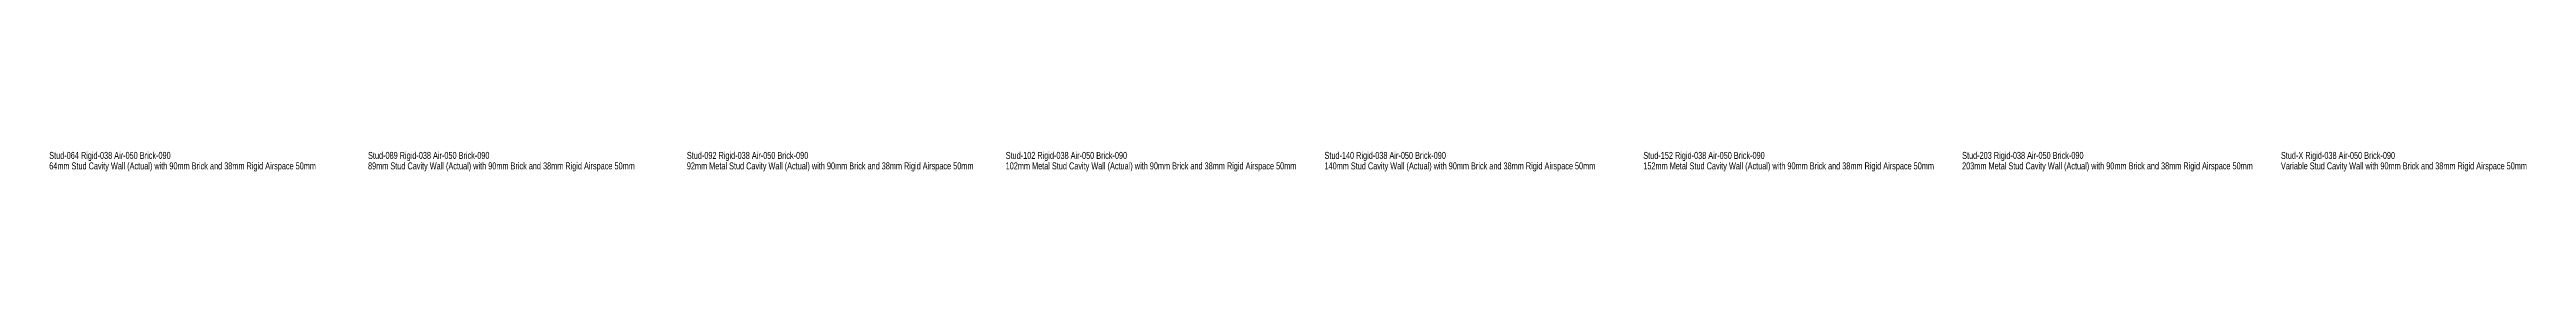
# Model space of a CAD drawing. Header units: millimetres. Extents: x -12127 to 41065, y -9187 to 28810.
# Drawn here: x -12127 to 23394, y 10920 to 11206 of the extents above; entities that cross this region are included whole.
import ezdxf

# ---------------------------------------------------------------- set-up
doc = ezdxf.new("R2010")
doc.units = ezdxf.units.MM
doc.header["$LTSCALE"] = 0.5
doc.linetypes.add('HIDDEN', pattern=[0.375, 0.25, -0.125])
doc.layers.add('X-WallDescriptions', color=5, linetype='HIDDEN')
doc.styles.add('Title', font='ARIAL.TTF', dxfattribs={"width": 0.75})

msp = doc.modelspace()

# ---------------------------------------------------------------- texts
at = {"layer": 'X-WallDescriptions', "style": 'Title', "width": 0.75}
for s, p in [('Stud-064 Rigid-038 Air-050 Brick-090', (-12131, 11100)), ('64mm Stud Cavity Wall (Actual) with 90mm Brick and 38mm Rigid Airspace 50mm', (-12131, 10950)), ('Stud-089 Rigid-038 Air-050 Brick-090', (-7559, 11100)), ('89mm Stud Cavity Wall (Actual) with 90mm Brick and 38mm Rigid Airspace 50mm', (-7559, 10950)), ('Stud-092 Rigid-038 Air-050 Brick-090', (-2987, 11100)), ('92mm Metal Stud Cavity Wall (Actual) with 90mm Brick and 38mm Rigid Airspace 50mm', (-2987, 10950)), ('Stud-102 Rigid-038 Air-050 Brick-090', (1585, 11100)), ('102mm Metal Stud Cavity Wall (Actual) with 90mm Brick and 38mm Rigid Airspace 50mm', (1585, 10950)), ('Stud-140 Rigid-038 Air-050 Brick-090', (6157, 11100)), ('140mm Stud Cavity Wall (Actual) with 90mm Brick and 38mm Rigid Airspace 50mm', (6157, 10950)), ('Stud-152 Rigid-038 Air-050 Brick-090', (10729, 11100)), ('152mm Metal Stud Cavity Wall (Actual) with 90mm Brick and 38mm Rigid Airspace 50mm', (10729, 10950)), ('Stud-203 Rigid-038 Air-050 Brick-090', (15301, 11100)), ('203mm Metal Stud Cavity Wall (Actual) with 90mm Brick and 38mm Rigid Airspace 50mm', (15301, 10950)), ('Variable Stud Cavity Wall with 90mm Brick and 38mm Rigid Airspace 50mm', (19873, 10950)), ('Stud-X Rigid-038 Air-050 Brick-090', (19873, 11100))]:
    msp.add_text(s, height=100, dxfattribs=at).set_placement(p)

doc.saveas('drawing.dxf')
